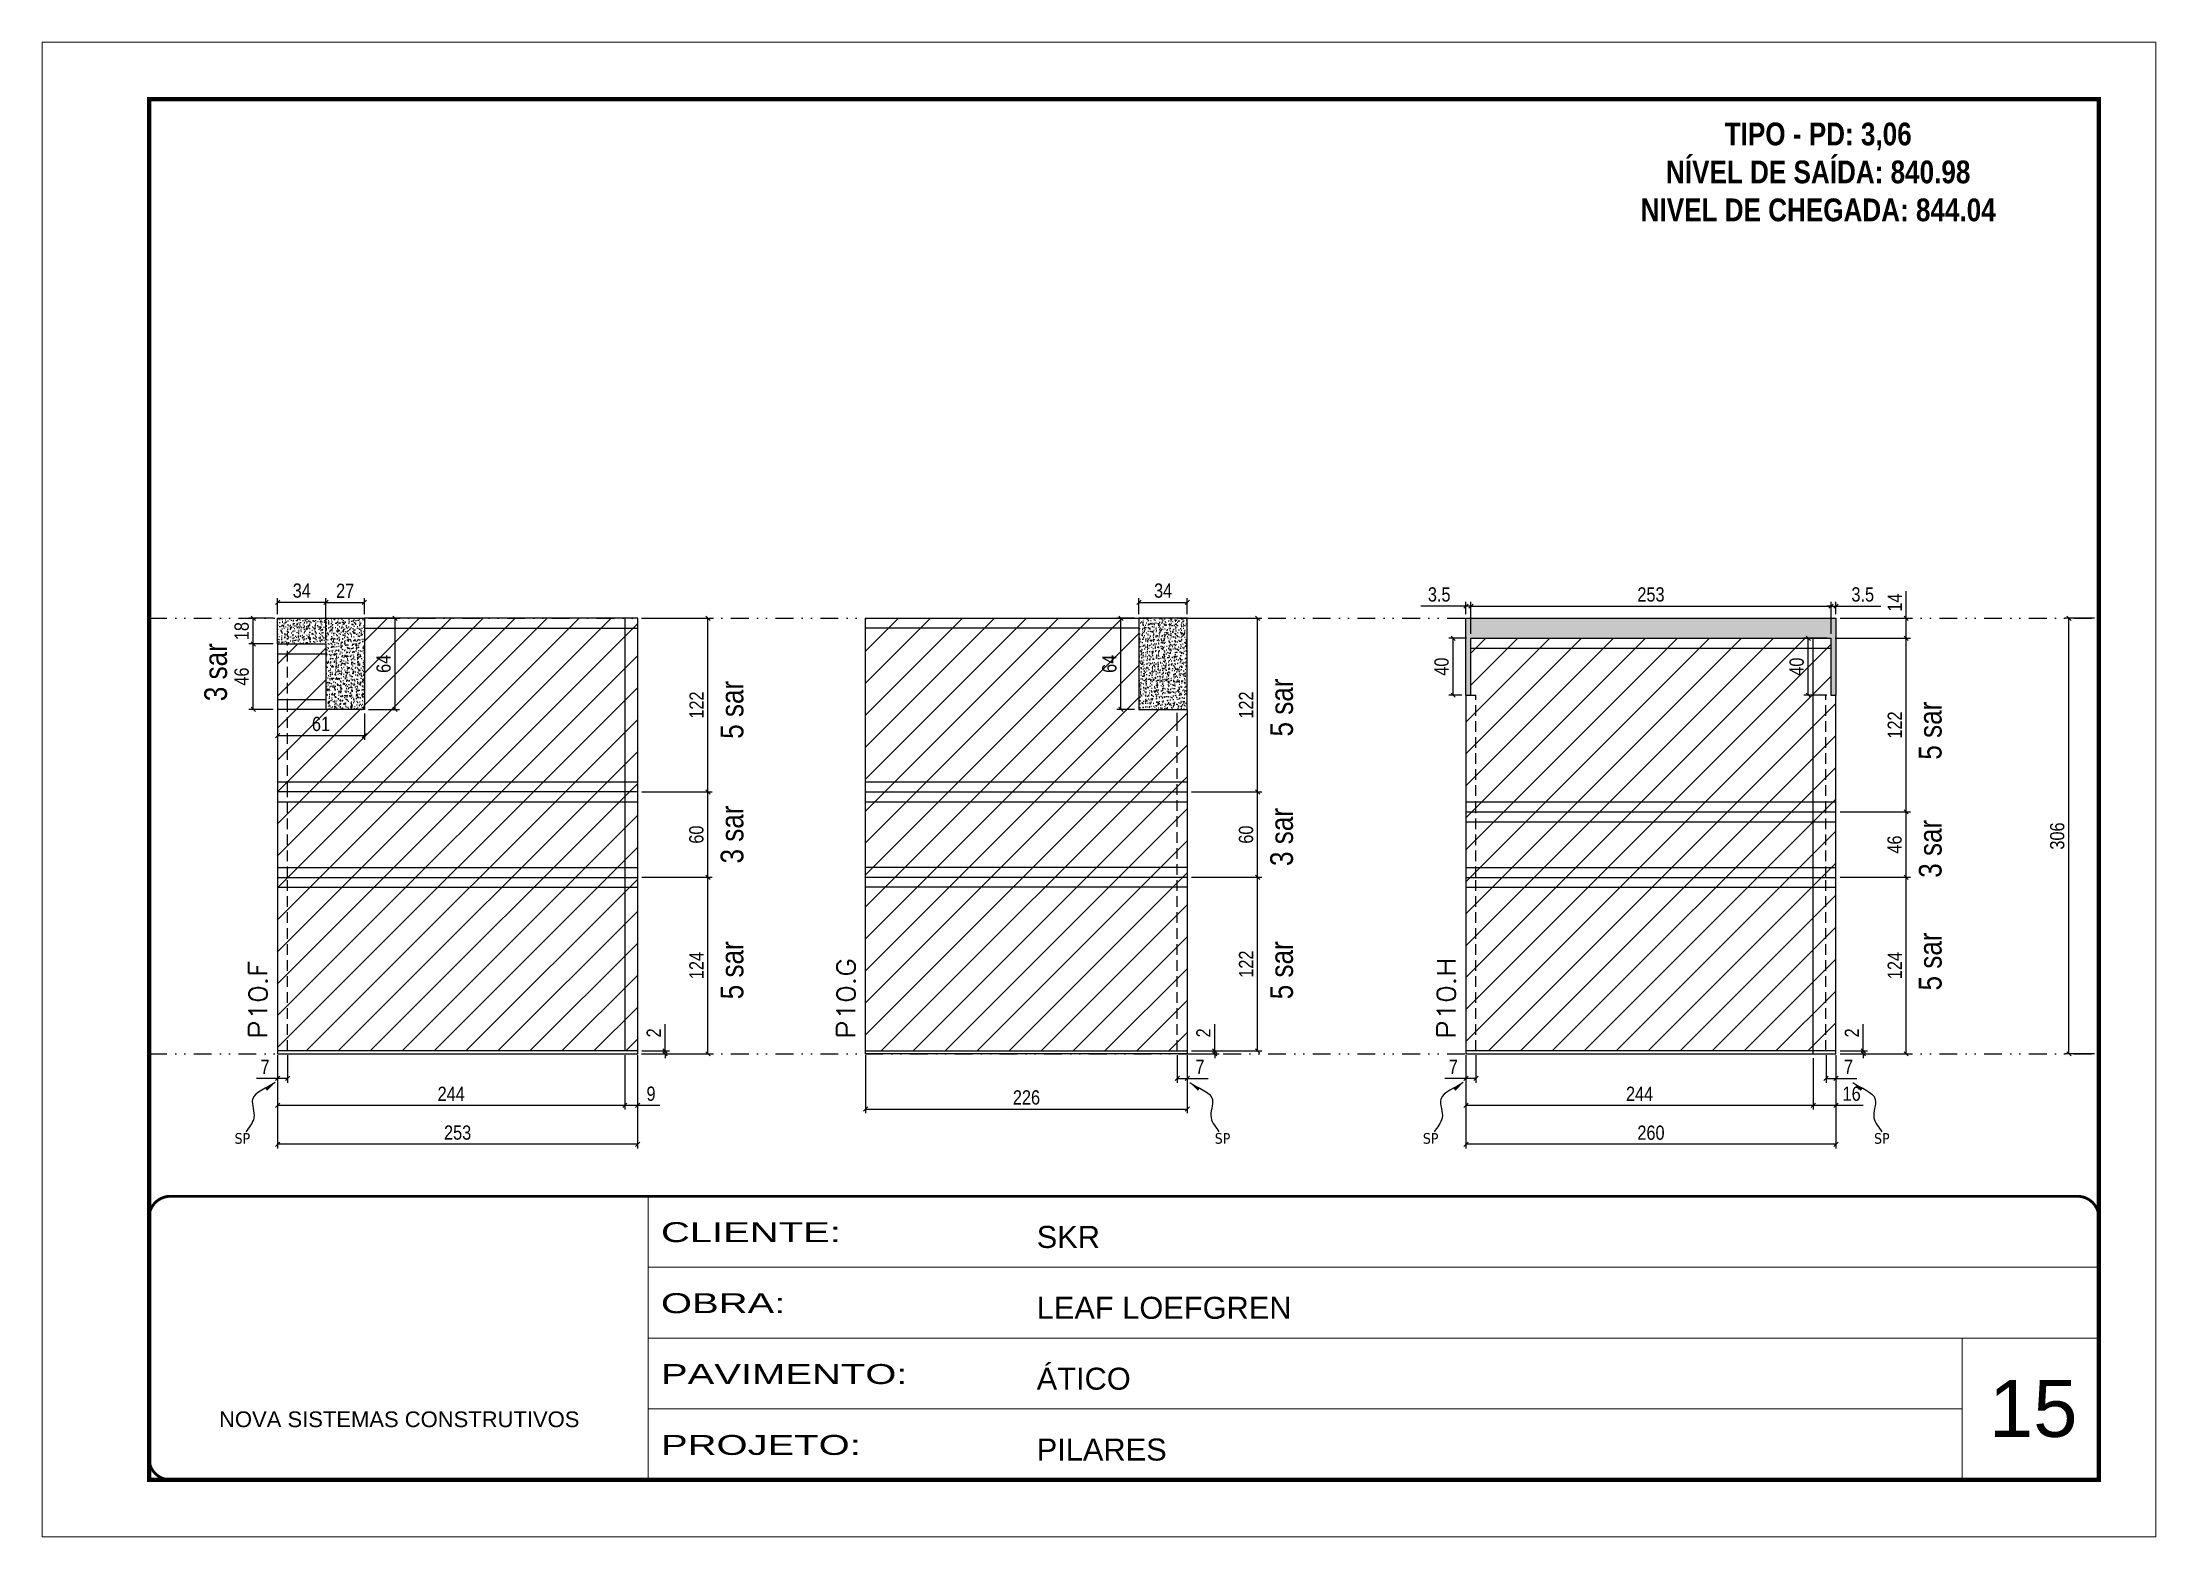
# Model space of a CAD drawing. Extents: x 14400 to 27878, y -21631 to 6985.
# Drawn here: x 17597 to 19082, y 2489 to 3539 of the extents above; entities that cross this region are included whole.
import ezdxf

# ---------------------------------------------------------------- set-up
doc = ezdxf.new("R2010")
doc.units = 0
for name, pattern in [('CONTINUO', [0]), ('DASHED', [0.75, 0.5, -0.25]), ('DIVIDE2', [0.625, 0.25, -0.125, 0, -0.125, 0, -0.125]), ('HIDDEN', [0.375, 0.25, -0.125])]:
    doc.linetypes.add(name, pattern=pattern)
for name, color, linetype, lineweight in [('CARIMBO', 255, 'Continuous', 9), ('Folhas', 255, 'Continuous', 9), ('Hachura', 251, 'Continuous', 9), ('SARRAFO DE PRESSAO', 251, 'DASHED', 9), ('Texto Seção', 7, 'Continuous', 15)]:
    doc.layers.add(name, color=color, linetype=linetype, lineweight=lineweight)
for name, color, linetype in [('COTA', 241, 'Continuous'), ('NOMENCLATURA', 7, 'Continuous'), ('Nível', 160, 'Continuous'), ('Painéis', 200, 'Continuous'), ('SARR_2.2x7', 40, 'Continuous'), ('texto', 7, 'Continuous')]:
    doc.layers.add(name, color=color, linetype=linetype)
doc.styles.add('ARIAL', font='arial.ttf')
doc.styles.add('ARIAL_NARROW', font='ARIALN.TTF', dxfattribs={"height": 0.2})
doc.styles.add('COTA TECNICA', font='techl___.ttf', dxfattribs={"height": 10})
doc.styles.add('COTA TECNICA-50', font='techl___.ttf', dxfattribs={"height": 10})
doc.styles.add('REGUA-120', font='ROMANS.shx', dxfattribs={"height": 15})
doc.styles.add('ROMANC', font='techb___.ttf', dxfattribs={"height": 2.5})
doc.styles.get("Standard").update_dxf_attribs({"font": 'arial.ttf'})
doc.styles.add('Tecnologia', font='')
doc.styles.get('Tecnologia').set_extended_font_data('Forgotten Futurist')
doc.dimstyles.new('COTA PAINEL-50', dxfattribs={"dimtxt": 10, "dimasz": 3, "dimexe": 3, "dimexo": 3, "dimgap": 3, "dimtad": 1, "dimdec": 1, "dimzin": 12, "dimdsep": 46, "dimtxsty": 'COTA TECNICA-50', "dimblk1": 'OBLIQUE', "dimblk2": 'OBLIQUE', "dimsah": 1, "dimcen": 0.9, "dimclrd": 4, "dimclre": 4, "dimclrt": 240, "dimadec": 1, "dimazin": 3, "dimtfac": 1, "dimtdec": 1, "dimtmove": 0, "dimatfit": 3, "dimfxl": 1, "dimtolj": 1, "dimtzin": 12, "dimarcsym": 0})
doc.dimstyles.new('PAINEL', dxfattribs={"dimtxt": 10, "dimasz": 3, "dimexe": 3, "dimexo": 3, "dimgap": 3, "dimtad": 1, "dimdec": 1, "dimzin": 12, "dimdsep": 46, "dimtxsty": 'COTA TECNICA', "dimblk1": 'OBLIQUE', "dimblk2": 'OBLIQUE', "dimsah": 1, "dimcen": 0.9, "dimclrd": 4, "dimclre": 4, "dimclrt": 240, "dimadec": 1, "dimazin": 3, "dimtfac": 1, "dimtdec": 1, "dimtmove": 0, "dimatfit": 3, "dimfxl": 1, "dimtolj": 1, "dimtzin": 12, "dimarcsym": 0})
doc.dimstyles.get("Standard").update_dxf_attribs({"dimtxt": 0.18, "dimasz": 0.18, "dimexe": 0.18, "dimexo": 0.0625, "dimgap": 0.09, "dimtad": 0, "dimtih": 1, "dimtoh": 1, "dimdec": 4, "dimzin": 0, "dimdsep": 46, "dimtxsty": 'Standard', "dimcen": 0.09, "dimadec": 0, "dimazin": 0, "dimtfac": 1, "dimtdec": 4, "dimtofl": 0, "dimtmove": 0, "dimatfit": 3, "dimfxl": 1, "dimtolj": 1, "dimtzin": 0, "dimarcsym": 0})

msp = doc.modelspace()

# ---------------------------------------------------------------- texts
at = {"layer": 'CARIMBO', "style": 'ARIAL'}
msp.add_text('15', height=40, dxfattribs=at).set_placement((18964.828, 2559.146))
at = {"layer": 'NOMENCLATURA', "style": 'ARIAL_NARROW'}
for s, p in [('3 sar', (17726.76, 3076.053)), ('5 sar', (18089.589, 3049.609)), ('5 sar', (18475.74, 3051.241)), ('5 sar', (18931.512, 3034.953)), ('3 sar', (18089.589, 2962.023)), ('3 sar', (18475.74, 2960.241)), ('3 sar', (18931.512, 2951.953)), ('5 sar', (18931.512, 2872.804)), ('5 sar', (18089.589, 2866.609)), ('5 sar', (18475.74, 2866.609))]:
    msp.add_text(s, height=16, rotation=90, dxfattribs=at).set_placement(p)
at = {"layer": 'NOMENCLATURA', "color": 2, "insert": (18844.806, 3482.587), "char_height": 16, "attachment_point": 2, "style": 'ROMANC'}
msp.add_mtext_dynamic_manual_height_columns('TIPO - PD: 3,06\\PNÍVEL DE SAÍDA: 840.98\\PNIVEL DE CHEGADA: 844.04', width=432.35115, gutter_width=1, heights=[0], dxfattribs=at)
at = {"layer": 'texto', "color": 0, "char_height": 7.5, "attachment_point": 5}
for insert in [(17737.569, 2768.794), (18426.274, 2768.794), (18572.492, 2768.794), (18889.516, 2768.794)]:
    msp.add_mtext('{\\fTahoma|b0|i0|c0|p34;\\C4;SP}', dxfattribs=dict(at, insert=insert))
at = {"layer": 'Texto Seção', "style": 'REGUA-120', "width": 1.1}
for s, p in [('P10.F', (17755.097, 2839.049)), ('P10.G', (18168.248, 2839.049)), ('P10.H', (18590.02, 2839.049))]:
    msp.add_text(s, height=13, rotation=90, dxfattribs=at).set_placement(p)

# ---------------------------------------------------------------- blocks, each defined once
blk = doc.blocks.new('9999999999')
at = {"color": 30, "linetype": 'CONTINUO'}
for p, q in [((98564.6, 34230.2), (98564.6, 34429.4)), ((98564.6, 34379.6), (99584, 34379.6)), ((98564.6, 34329.8), (99488, 34329.8)), ((99584, 34329.8), (99488, 34329.8)), ((99488, 34329.8), (99488, 34230.2)), ((98564.6, 34280), (99488, 34280))]:
    blk.add_line(p, q, dxfattribs=at)
at = {"color": 30, "linetype": 'CONTINUO', "const_width": 2}
blk.add_lwpolyline([(99584, 34230.2), (99584, 34414.4, 0.414214), (99569, 34429.4), (98229, 34429.4, 0.414214), (98214, 34414.4), (98214, 34245.2, 0.414214), (98229, 34230.2), (99584, 34230.2)], format="xyb", dxfattribs=at)
at = {"layer": 'Folhas'}
blk.add_lwpolyline([(98139, 34190.2), (99624, 34190.2), (99624, 35240.2), (98139, 35240.2)], close=True, dxfattribs=at)
at = {"layer": 'Folhas', "color": 30, "const_width": 3}
blk.add_lwpolyline([(98214, 34230.2), (99584, 34230.2), (99584, 35200.2), (98214, 35200.2)], close=True, dxfattribs=at)
at = {"color": 7, "linetype": 'Continuous', "ltscale": 5, "style": 'ARIAL'}
for s, height, p in [('SKR', 15.48, (98837.7, 34393.1)), ('LEAF LOEFGREN', 15.483, (98837.7, 34343.3)), ('ÁTICO', 15.48, (98837.7, 34293.5)), ('NOVA SISTEMAS CONSTRUTIVOS', 11.059, (98263.2, 34267.2)), ('PILARES', 15.48, (98837.7, 34243.7))]:
    blk.add_text(s, height=height, dxfattribs=at).set_placement(p)
at = {"layer": 'Folhas', "color": 7, "style": 'Tecnologia', "width": 1.5}
for s, p in [('CLIENTE:', (98573.7, 34397.2)), ('OBRA:', (98573.7, 34347.3)), ('PAVIMENTO:', (98573.7, 34297.5)), ('PROJETO:', (98573.7, 34247.7))]:
    blk.add_text(s, height=14, dxfattribs=at).set_placement(p)
blk = doc.blocks.new('_Oblique')
at = {"color": 0, "linetype": 'ByBlock', "lineweight": -2}
blk.add_line((-0.5, -0.5), (0.5, 0.5), dxfattribs=at)
blk = doc.blocks.new('*D1468')
at = {"layer": 'COTA', "color": 4, "lineweight": -2, "transparency": 16777216}
for p, q in [((17762.3, 2827.3), (17762.3, 2761.7)), ((18015.3, 2827.3), (18015.3, 2761.7)), ((18015.3, 2764.7), (17762.3, 2764.7))]:
    blk.add_line(p, q, dxfattribs=at)
at = {"layer": 'Defpoints', "color": 0, "transparency": 16777216}
for p in [(17762.3, 2830.3), (18015.3, 2830.3), (17762.3, 2764.7)]:
    blk.add_point(p, dxfattribs=at)
at = {"layer": 'COTA', "color": 4, "lineweight": -2, "transparency": 16777216, "xscale": 3, "yscale": 3, "zscale": 3, "rotation": 180}
blk.add_blockref('_Oblique', (17762.3, 2764.7), dxfattribs=at)
at = {"layer": 'COTA', "color": 4, "lineweight": -2, "transparency": 16777216, "xscale": 3, "yscale": 3, "zscale": 3}
blk.add_blockref('_Oblique', (18015.3, 2764.7), dxfattribs=at)
at = {"layer": 'COTA', "color": 240, "transparency": 16777216, "insert": (17888.8, 2772.9), "char_height": 10, "attachment_point": 5, "style": 'COTA TECNICA'}
blk.add_mtext('\\A1;253', dxfattribs=at)
blk = doc.blocks.new('*D1469')
at = {"layer": 'COTA', "color": 4, "lineweight": -2, "transparency": 16777216}
for p, q in [((17762.3, 2825.3), (17762.3, 2808)), ((17769.3, 2827.3), (17769.3, 2808)), ((17762.3, 2811), (17747.6, 2811)), ((17769.3, 2811), (17762.3, 2811))]:
    blk.add_line(p, q, dxfattribs=at)
at = {"layer": 'Defpoints', "color": 0, "transparency": 16777216}
for p in [(17762.3, 2828.3), (17769.3, 2830.3), (17762.3, 2811)]:
    blk.add_point(p, dxfattribs=at)
at = {"layer": 'COTA', "color": 4, "lineweight": -2, "transparency": 16777216, "xscale": 3, "yscale": 3, "zscale": 3, "rotation": 180}
blk.add_blockref('_Oblique', (17762.3, 2811), dxfattribs=at)
at = {"layer": 'COTA', "color": 4, "lineweight": -2, "transparency": 16777216, "xscale": 3, "yscale": 3, "zscale": 3}
blk.add_blockref('_Oblique', (17769.3, 2811), dxfattribs=at)
at = {"layer": 'COTA', "color": 240, "transparency": 16777216, "insert": (17753.5, 2819.1), "char_height": 10, "attachment_point": 5, "style": 'COTA TECNICA-50'}
blk.add_mtext('\\A1;7', dxfattribs=at)
blk = doc.blocks.new('*D1470')
at = {"layer": 'COTA', "color": 4, "lineweight": -2, "transparency": 16777216}
for p, q in [((18034.6, 2830.3), (18034.6, 2849.1)), ((18018.3, 2830.3), (18037.6, 2830.3)), ((18018.3, 2828.3), (18037.6, 2828.3)), ((18034.6, 2828.3), (18034.6, 2830.3)), ((18034.6, 2828.3), (18034.6, 2825.3))]:
    blk.add_line(p, q, dxfattribs=at)
at = {"layer": 'Defpoints', "color": 0, "transparency": 16777216}
for p in [(18015.3, 2830.3), (18015.3, 2828.3), (18034.6, 2828.3)]:
    blk.add_point(p, dxfattribs=at)
at = {"layer": 'COTA', "color": 4, "lineweight": -2, "transparency": 16777216, "xscale": 3, "yscale": 3, "zscale": 3}
for p, rotation in [((18034.6, 2830.3), 270), ((18034.6, 2828.3), 90)]:
    blk.add_blockref('_Oblique', p, dxfattribs=dict(at, rotation=rotation))
at = {"layer": 'COTA', "color": 240, "transparency": 16777216, "insert": (18026.6, 2843), "char_height": 10, "attachment_point": 5, "rotation": 90, "style": 'COTA TECNICA-50'}
blk.add_mtext('\\A1;2', dxfattribs=at)
blk = doc.blocks.new('*D1471')
at = {"layer": 'COTA', "color": 4, "linetype": 'ByBlock', "lineweight": -2, "transparency": 16777216}
for p, q in [((18018.3, 2952.3), (18067.7, 2952.3)), ((18064.7, 2828.3), (18064.7, 2952.3)), ((18018.3, 2828.3), (18067.7, 2828.3))]:
    blk.add_line(p, q, dxfattribs=at)
at = {"layer": 'Defpoints', "color": 0, "linetype": 'ByBlock', "transparency": 16777216}
for p in [(18015.3, 2952.3), (18064.7, 2952.3), (18015.3, 2828.3)]:
    blk.add_point(p, dxfattribs=at)
at = {"layer": 'COTA', "color": 4, "linetype": 'ByBlock', "lineweight": -2, "transparency": 16777216, "xscale": 3, "yscale": 3, "zscale": 3}
for p, rotation in [((18064.7, 2952.3), 90), ((18064.7, 2828.3), 270)]:
    blk.add_blockref('_Oblique', p, dxfattribs=dict(at, rotation=rotation))
at = {"layer": 'COTA', "color": 240, "linetype": 'ByBlock', "transparency": 16777216, "insert": (18056.6, 2890.3), "char_height": 10, "attachment_point": 5, "rotation": 90, "style": 'COTA TECNICA'}
blk.add_mtext('\\A1;124', dxfattribs=at)
blk = doc.blocks.new('*D1472')
at = {"layer": 'COTA', "color": 4, "lineweight": -2, "transparency": 16777216}
for p, q in [((18175.5, 2827.3), (18175.5, 2786.5)), ((18401.5, 2827.3), (18401.5, 2786.5)), ((18175.5, 2789.5), (18401.5, 2789.5))]:
    blk.add_line(p, q, dxfattribs=at)
at = {"layer": 'Defpoints', "color": 0, "transparency": 16777216}
for p in [(18175.5, 2830.3), (18401.5, 2830.3), (18401.5, 2789.5)]:
    blk.add_point(p, dxfattribs=at)
at = {"layer": 'COTA', "color": 4, "lineweight": -2, "transparency": 16777216, "xscale": 3, "yscale": 3, "zscale": 3, "rotation": 180}
blk.add_blockref('_Oblique', (18175.5, 2789.5), dxfattribs=at)
at = {"layer": 'COTA', "color": 4, "lineweight": -2, "transparency": 16777216, "xscale": 3, "yscale": 3, "zscale": 3}
blk.add_blockref('_Oblique', (18401.5, 2789.5), dxfattribs=at)
at = {"layer": 'COTA', "color": 240, "transparency": 16777216, "insert": (18288.5, 2797.6), "char_height": 10, "attachment_point": 5, "style": 'COTA TECNICA'}
blk.add_mtext('\\A1;226', dxfattribs=at)
blk = doc.blocks.new('*D1473')
at = {"layer": 'COTA', "color": 4, "lineweight": -2, "transparency": 16777216}
for p, q in [((18394.5, 2827.3), (18394.5, 2808)), ((18401.5, 2825.3), (18401.5, 2808)), ((18394.5, 2811), (18401.5, 2811)), ((18401.5, 2811), (18416.2, 2811))]:
    blk.add_line(p, q, dxfattribs=at)
at = {"layer": 'Defpoints', "color": 0, "transparency": 16777216}
for p in [(18394.5, 2830.3), (18401.5, 2828.3), (18401.5, 2811)]:
    blk.add_point(p, dxfattribs=at)
at = {"layer": 'COTA', "color": 4, "lineweight": -2, "transparency": 16777216, "xscale": 3, "yscale": 3, "zscale": 3, "rotation": 180}
blk.add_blockref('_Oblique', (18394.5, 2811), dxfattribs=at)
at = {"layer": 'COTA', "color": 4, "lineweight": -2, "transparency": 16777216, "xscale": 3, "yscale": 3, "zscale": 3}
blk.add_blockref('_Oblique', (18401.5, 2811), dxfattribs=at)
at = {"layer": 'COTA', "color": 240, "transparency": 16777216, "insert": (18410.4, 2819.1), "char_height": 10, "attachment_point": 5, "style": 'COTA TECNICA-50'}
blk.add_mtext('\\A1;7', dxfattribs=at)
blk = doc.blocks.new('*D1474')
at = {"layer": 'COTA', "color": 4, "lineweight": -2, "transparency": 16777216}
for p, q in [((18420.8, 2830.3), (18420.8, 2849.1)), ((18404.5, 2830.3), (18423.8, 2830.3)), ((18404.5, 2828.3), (18423.8, 2828.3)), ((18420.8, 2828.3), (18420.8, 2830.3)), ((18420.8, 2828.3), (18420.8, 2825.3))]:
    blk.add_line(p, q, dxfattribs=at)
at = {"layer": 'Defpoints', "color": 0, "transparency": 16777216}
for p in [(18401.5, 2830.3), (18401.5, 2828.3), (18420.8, 2828.3)]:
    blk.add_point(p, dxfattribs=at)
at = {"layer": 'COTA', "color": 4, "lineweight": -2, "transparency": 16777216, "xscale": 3, "yscale": 3, "zscale": 3}
for p, rotation in [((18420.8, 2830.3), 270), ((18420.8, 2828.3), 90)]:
    blk.add_blockref('_Oblique', p, dxfattribs=dict(at, rotation=rotation))
at = {"layer": 'COTA', "color": 240, "transparency": 16777216, "insert": (18412.8, 2843), "char_height": 10, "attachment_point": 5, "rotation": 90, "style": 'COTA TECNICA-50'}
blk.add_mtext('\\A1;2', dxfattribs=at)
blk = doc.blocks.new('*D1475')
at = {"layer": 'COTA', "color": 4, "lineweight": -2, "transparency": 16777216}
for p, q in [((18367.5, 3137.3), (18367.5, 3148.5)), ((18401.5, 3137.3), (18401.5, 3148.5)), ((18367.5, 3145.5), (18401.5, 3145.5))]:
    blk.add_line(p, q, dxfattribs=at)
at = {"layer": 'Defpoints', "color": 0, "transparency": 16777216}
for p in [(18367.5, 3134.3), (18401.5, 3145.5), (18401.5, 3134.3)]:
    blk.add_point(p, dxfattribs=at)
at = {"layer": 'COTA', "color": 4, "lineweight": -2, "transparency": 16777216, "xscale": 3, "yscale": 3, "zscale": 3, "rotation": 180}
blk.add_blockref('_Oblique', (18367.5, 3145.5), dxfattribs=at)
at = {"layer": 'COTA', "color": 4, "lineweight": -2, "transparency": 16777216, "xscale": 3, "yscale": 3, "zscale": 3}
blk.add_blockref('_Oblique', (18401.5, 3145.5), dxfattribs=at)
at = {"layer": 'COTA', "color": 240, "transparency": 16777216, "insert": (18384.5, 3153.7), "char_height": 10, "attachment_point": 5, "style": 'COTA TECNICA'}
blk.add_mtext('\\A1;34', dxfattribs=at)
blk = doc.blocks.new('*D1476')
at = {"layer": 'COTA', "color": 4, "lineweight": -2, "transparency": 16777216}
for p, q in [((18404.5, 2952.3), (18453.9, 2952.3)), ((18450.9, 2830.3), (18450.9, 2952.3)), ((18404.5, 2830.3), (18453.9, 2830.3))]:
    blk.add_line(p, q, dxfattribs=at)
at = {"layer": 'Defpoints', "color": 0, "transparency": 16777216}
for p in [(18401.5, 2952.3), (18450.9, 2952.3), (18401.5, 2830.3)]:
    blk.add_point(p, dxfattribs=at)
at = {"layer": 'COTA', "color": 4, "lineweight": -2, "transparency": 16777216, "xscale": 3, "yscale": 3, "zscale": 3}
for p, rotation in [((18450.9, 2952.3), 90), ((18450.9, 2830.3), 270)]:
    blk.add_blockref('_Oblique', p, dxfattribs=dict(at, rotation=rotation))
at = {"layer": 'COTA', "color": 240, "transparency": 16777216, "insert": (18442.8, 2891.3), "char_height": 10, "attachment_point": 5, "rotation": 90, "style": 'COTA TECNICA'}
blk.add_mtext('\\A1;122', dxfattribs=at)
blk = doc.blocks.new('*D1477')
at = {"layer": 'COTA', "color": 4, "lineweight": -2, "transparency": 16777216}
for p, q in [((18364.5, 3134.3), (18351.9, 3134.3)), ((18354.9, 3070.3), (18354.9, 3134.3)), ((18364.5, 3070.3), (18351.9, 3070.3))]:
    blk.add_line(p, q, dxfattribs=at)
at = {"layer": 'Defpoints', "color": 0, "transparency": 16777216}
for p in [(18354.9, 3134.3), (18367.5, 3134.3), (18367.5, 3070.3)]:
    blk.add_point(p, dxfattribs=at)
at = {"layer": 'COTA', "color": 4, "lineweight": -2, "transparency": 16777216, "xscale": 3, "yscale": 3, "zscale": 3}
for p, rotation in [((18354.9, 3134.3), 90), ((18354.9, 3070.3), 270)]:
    blk.add_blockref('_Oblique', p, dxfattribs=dict(at, rotation=rotation))
at = {"layer": 'COTA', "color": 240, "transparency": 16777216, "insert": (18346.8, 3102.3), "char_height": 10, "attachment_point": 5, "rotation": 90, "style": 'COTA TECNICA'}
blk.add_mtext('\\A1;64', dxfattribs=at)
blk = doc.blocks.new('*D1478')
at = {"layer": 'COTA', "color": 4, "lineweight": -2, "transparency": 16777216}
for p, q in [((17762.3, 2825.3), (17762.3, 2789.1)), ((18006.3, 2827.3), (18006.3, 2789.1)), ((17762.3, 2792.1), (18006.3, 2792.1))]:
    blk.add_line(p, q, dxfattribs=at)
at = {"layer": 'Defpoints', "color": 0, "transparency": 16777216}
for p in [(17762.3, 2828.3), (18006.3, 2830.3), (18006.3, 2792.1)]:
    blk.add_point(p, dxfattribs=at)
at = {"layer": 'COTA', "color": 4, "lineweight": -2, "transparency": 16777216, "xscale": 3, "yscale": 3, "zscale": 3, "rotation": 180}
blk.add_blockref('_Oblique', (17762.3, 2792.1), dxfattribs=at)
at = {"layer": 'COTA', "color": 4, "lineweight": -2, "transparency": 16777216, "xscale": 3, "yscale": 3, "zscale": 3}
blk.add_blockref('_Oblique', (18006.3, 2792.1), dxfattribs=at)
at = {"layer": 'COTA', "color": 240, "transparency": 16777216, "insert": (17884.3, 2800.2), "char_height": 10, "attachment_point": 5, "style": 'COTA TECNICA'}
blk.add_mtext('\\A1;244', dxfattribs=at)
blk = doc.blocks.new('*D1479')
at = {"layer": 'COTA', "color": 4, "lineweight": -2, "transparency": 16777216}
for p, q in [((18006.3, 2827.3), (18006.3, 2789.1)), ((18015.3, 2825.3), (18015.3, 2789.1)), ((18006.3, 2792.1), (18015.3, 2792.1)), ((18015.3, 2792.1), (18031, 2792.1))]:
    blk.add_line(p, q, dxfattribs=at)
at = {"layer": 'Defpoints', "color": 0, "transparency": 16777216}
for p in [(18006.3, 2830.3), (18015.3, 2828.3), (18015.3, 2792.1)]:
    blk.add_point(p, dxfattribs=at)
at = {"layer": 'COTA', "color": 4, "lineweight": -2, "transparency": 16777216, "xscale": 3, "yscale": 3, "zscale": 3, "rotation": 180}
blk.add_blockref('_Oblique', (18006.3, 2792.1), dxfattribs=at)
at = {"layer": 'COTA', "color": 4, "lineweight": -2, "transparency": 16777216, "xscale": 3, "yscale": 3, "zscale": 3}
blk.add_blockref('_Oblique', (18015.3, 2792.1), dxfattribs=at)
at = {"layer": 'COTA', "color": 240, "transparency": 16777216, "insert": (18024.7, 2800.2), "char_height": 10, "attachment_point": 5, "style": 'COTA TECNICA'}
blk.add_mtext('\\A1;9', dxfattribs=at)
blk = doc.blocks.new('*D1480')
at = {"layer": 'COTA', "color": 4, "lineweight": -2, "transparency": 16777216}
for p, q in [((17796.3, 3119.3), (17796.3, 3148.5)), ((17823.3, 3137.3), (17823.3, 3148.5)), ((17796.3, 3145.5), (17823.3, 3145.5))]:
    blk.add_line(p, q, dxfattribs=at)
at = {"layer": 'Defpoints', "color": 0, "transparency": 16777216}
for p in [(17823.3, 3145.5), (17823.3, 3134.3), (17796.3, 3116.3)]:
    blk.add_point(p, dxfattribs=at)
at = {"layer": 'COTA', "color": 4, "lineweight": -2, "transparency": 16777216, "xscale": 3, "yscale": 3, "zscale": 3, "rotation": 180}
blk.add_blockref('_Oblique', (17796.3, 3145.5), dxfattribs=at)
at = {"layer": 'COTA', "color": 4, "lineweight": -2, "transparency": 16777216, "xscale": 3, "yscale": 3, "zscale": 3}
blk.add_blockref('_Oblique', (17823.3, 3145.5), dxfattribs=at)
at = {"layer": 'COTA', "color": 240, "transparency": 16777216, "insert": (17809.8, 3153.6), "char_height": 10, "attachment_point": 5, "style": 'COTA TECNICA'}
blk.add_mtext('\\A1;27', dxfattribs=at)
blk = doc.blocks.new('*D1481')
at = {"layer": 'COTA', "color": 4, "lineweight": -2, "transparency": 16777216}
for p, q in [((17762.3, 3067.3), (17762.3, 3048.9)), ((17823.3, 3067.3), (17823.3, 3048.9)), ((17762.3, 3051.9), (17823.3, 3051.9))]:
    blk.add_line(p, q, dxfattribs=at)
at = {"layer": 'Defpoints', "color": 0, "transparency": 16777216}
for p in [(17762.3, 3070.3), (17823.3, 3070.3), (17823.3, 3051.9)]:
    blk.add_point(p, dxfattribs=at)
at = {"layer": 'COTA', "color": 4, "lineweight": -2, "transparency": 16777216, "xscale": 3, "yscale": 3, "zscale": 3, "rotation": 180}
blk.add_blockref('_Oblique', (17762.3, 3051.9), dxfattribs=at)
at = {"layer": 'COTA', "color": 4, "lineweight": -2, "transparency": 16777216, "xscale": 3, "yscale": 3, "zscale": 3}
blk.add_blockref('_Oblique', (17823.3, 3051.9), dxfattribs=at)
at = {"layer": 'COTA', "color": 240, "transparency": 16777216, "insert": (17792.8, 3060), "char_height": 10, "attachment_point": 5, "style": 'COTA TECNICA'}
blk.add_mtext('\\A1;61', dxfattribs=at)
blk = doc.blocks.new('*D1482')
at = {"layer": 'COTA', "color": 4, "lineweight": -2, "transparency": 16777216}
for p, q in [((17759.3, 3116.3), (17742.2, 3116.3)), ((17745.2, 3070.3), (17745.2, 3116.3)), ((17759.3, 3070.3), (17742.2, 3070.3))]:
    blk.add_line(p, q, dxfattribs=at)
at = {"layer": 'Defpoints', "color": 0, "transparency": 16777216}
for p in [(17745.2, 3116.3), (17762.3, 3116.3), (17762.3, 3070.3)]:
    blk.add_point(p, dxfattribs=at)
at = {"layer": 'COTA', "color": 4, "lineweight": -2, "transparency": 16777216, "xscale": 3, "yscale": 3, "zscale": 3}
for p, rotation in [((17745.2, 3116.3), 90), ((17745.2, 3070.3), 270)]:
    blk.add_blockref('_Oblique', p, dxfattribs=dict(at, rotation=rotation))
at = {"layer": 'COTA', "color": 240, "transparency": 16777216, "insert": (17737.1, 3093.3), "char_height": 10, "attachment_point": 5, "rotation": 90, "style": 'COTA TECNICA'}
blk.add_mtext('\\A1;46', dxfattribs=at)
blk = doc.blocks.new('*D1519')
at = {"layer": 'COTA', "color": 4, "lineweight": -2, "transparency": 16777216}
for p, q in [((19039, 3134.3), (19018, 3134.3)), ((19021, 2828.3), (19021, 3134.3)), ((19039, 2828.3), (19018, 2828.3))]:
    blk.add_line(p, q, dxfattribs=at)
at = {"layer": 'Defpoints', "color": 0, "transparency": 16777216}
for p in [(19021, 3134.3), (19042, 3134.3), (19042, 2828.3)]:
    blk.add_point(p, dxfattribs=at)
at = {"layer": 'COTA', "color": 4, "lineweight": -2, "transparency": 16777216, "xscale": 3, "yscale": 3, "zscale": 3}
for p, rotation in [((19021, 3134.3), 90), ((19021, 2828.3), 270)]:
    blk.add_blockref('_Oblique', p, dxfattribs=dict(at, rotation=rotation))
at = {"layer": 'COTA', "color": 240, "transparency": 16777216, "insert": (19012.8, 2981.3), "char_height": 10, "attachment_point": 5, "rotation": 90, "style": 'COTA TECNICA'}
blk.add_mtext('\\A1;306', dxfattribs=at)
blk = doc.blocks.new('*D1520')
at = {"color": 4, "lineweight": -2, "transparency": 16777216}
for p, q in [((17762.3, 3137.3), (17762.3, 3148.5)), ((17796.3, 3119.3), (17796.3, 3148.5)), ((17796.3, 3145.5), (17762.3, 3145.5))]:
    blk.add_line(p, q, dxfattribs=at)
at = {"layer": 'Defpoints', "color": 0, "transparency": 16777216}
for p in [(17762.3, 3145.5), (17762.3, 3134.3), (17796.3, 3116.3)]:
    blk.add_point(p, dxfattribs=at)
at = {"color": 4, "lineweight": -2, "transparency": 16777216, "xscale": 3, "yscale": 3, "zscale": 3, "rotation": 180}
blk.add_blockref('_Oblique', (17762.3, 3145.5), dxfattribs=at)
at = {"color": 4, "lineweight": -2, "transparency": 16777216, "xscale": 3, "yscale": 3, "zscale": 3}
blk.add_blockref('_Oblique', (17796.3, 3145.5), dxfattribs=at)
at = {"color": 240, "transparency": 16777216, "insert": (17779.3, 3153.7), "char_height": 10, "attachment_point": 5, "style": 'COTA TECNICA'}
blk.add_mtext('\\A1;34', dxfattribs=at)
blk = doc.blocks.new('*D1521')
at = {"layer": 'COTA', "color": 4, "lineweight": -2, "transparency": 16777216}
for p, q in [((17759.3, 3134.3), (17742.2, 3134.3)), ((17745.2, 3116.3), (17745.2, 3134.3)), ((17759.3, 3116.3), (17742.2, 3116.3))]:
    blk.add_line(p, q, dxfattribs=at)
at = {"layer": 'Defpoints', "color": 0, "transparency": 16777216}
for p in [(17745.2, 3134.3), (17762.3, 3134.3), (17762.3, 3116.3)]:
    blk.add_point(p, dxfattribs=at)
at = {"layer": 'COTA', "color": 4, "lineweight": -2, "transparency": 16777216, "xscale": 3, "yscale": 3, "zscale": 3}
for p, rotation in [((17745.2, 3134.3), 90), ((17745.2, 3116.3), 270)]:
    blk.add_blockref('_Oblique', p, dxfattribs=dict(at, rotation=rotation))
at = {"layer": 'COTA', "color": 240, "transparency": 16777216, "insert": (17737.1, 3125.3), "char_height": 10, "attachment_point": 5, "rotation": 90, "style": 'COTA TECNICA'}
blk.add_mtext('\\A1;18', dxfattribs=at)
blk = doc.blocks.new('*D1522')
at = {"layer": 'COTA', "color": 4, "lineweight": -2, "transparency": 16777216}
for p, q in [((18018.3, 3012.3), (18067.7, 3012.3)), ((18064.7, 2952.3), (18064.7, 3012.3)), ((18018.3, 2952.3), (18067.7, 2952.3))]:
    blk.add_line(p, q, dxfattribs=at)
at = {"layer": 'Defpoints', "color": 0, "transparency": 16777216}
for p in [(18015.3, 3012.3), (18064.7, 3012.3), (18015.3, 2952.3)]:
    blk.add_point(p, dxfattribs=at)
at = {"layer": 'COTA', "color": 4, "lineweight": -2, "transparency": 16777216, "xscale": 3, "yscale": 3, "zscale": 3}
for p, rotation in [((18064.7, 3012.3), 90), ((18064.7, 2952.3), 270)]:
    blk.add_blockref('_Oblique', p, dxfattribs=dict(at, rotation=rotation))
at = {"layer": 'COTA', "color": 240, "transparency": 16777216, "insert": (18056.6, 2982.3), "char_height": 10, "attachment_point": 5, "rotation": 90, "style": 'COTA TECNICA'}
blk.add_mtext('\\A1;60', dxfattribs=at)
blk = doc.blocks.new('*D1523')
at = {"layer": 'COTA', "color": 4, "lineweight": -2, "transparency": 16777216}
for p, q in [((18018.3, 3134.3), (18067.7, 3134.3)), ((18064.7, 3012.3), (18064.7, 3134.3)), ((18018.3, 3012.3), (18067.7, 3012.3))]:
    blk.add_line(p, q, dxfattribs=at)
at = {"layer": 'Defpoints', "color": 0, "transparency": 16777216}
for p in [(18015.3, 3134.3), (18064.7, 3134.3), (18015.3, 3012.3)]:
    blk.add_point(p, dxfattribs=at)
at = {"layer": 'COTA', "color": 4, "lineweight": -2, "transparency": 16777216, "xscale": 3, "yscale": 3, "zscale": 3}
for p, rotation in [((18064.7, 3134.3), 90), ((18064.7, 3012.3), 270)]:
    blk.add_blockref('_Oblique', p, dxfattribs=dict(at, rotation=rotation))
at = {"layer": 'COTA', "color": 240, "transparency": 16777216, "insert": (18056.7, 3073.3), "char_height": 10, "attachment_point": 5, "rotation": 90, "style": 'COTA TECNICA'}
blk.add_mtext('\\A1;122', dxfattribs=at)
blk = doc.blocks.new('*D1524')
at = {"layer": 'COTA', "color": 4, "lineweight": -2, "transparency": 16777216}
for p, q in [((18404.5, 3012.3), (18453.9, 3012.3)), ((18450.9, 2952.3), (18450.9, 3012.3)), ((18404.5, 2952.3), (18453.9, 2952.3))]:
    blk.add_line(p, q, dxfattribs=at)
at = {"layer": 'Defpoints', "color": 0, "transparency": 16777216}
for p in [(18401.5, 3012.3), (18450.9, 3012.3), (18401.5, 2952.3)]:
    blk.add_point(p, dxfattribs=at)
at = {"layer": 'COTA', "color": 4, "lineweight": -2, "transparency": 16777216, "xscale": 3, "yscale": 3, "zscale": 3}
for p, rotation in [((18450.9, 3012.3), 90), ((18450.9, 2952.3), 270)]:
    blk.add_blockref('_Oblique', p, dxfattribs=dict(at, rotation=rotation))
at = {"layer": 'COTA', "color": 240, "transparency": 16777216, "insert": (18442.8, 2982.3), "char_height": 10, "attachment_point": 5, "rotation": 90, "style": 'COTA TECNICA'}
blk.add_mtext('\\A1;60', dxfattribs=at)
blk = doc.blocks.new('*D1525')
at = {"layer": 'COTA', "color": 4, "lineweight": -2, "transparency": 16777216}
for p, q in [((18404.5, 3134.3), (18453.9, 3134.3)), ((18450.9, 3012.3), (18450.9, 3134.3)), ((18404.5, 3012.3), (18453.9, 3012.3))]:
    blk.add_line(p, q, dxfattribs=at)
at = {"layer": 'Defpoints', "color": 0, "transparency": 16777216}
for p in [(18401.5, 3134.3), (18450.9, 3134.3), (18401.5, 3012.3)]:
    blk.add_point(p, dxfattribs=at)
at = {"layer": 'COTA', "color": 4, "lineweight": -2, "transparency": 16777216, "xscale": 3, "yscale": 3, "zscale": 3}
for p, rotation in [((18450.9, 3134.3), 90), ((18450.9, 3012.3), 270)]:
    blk.add_blockref('_Oblique', p, dxfattribs=dict(at, rotation=rotation))
at = {"layer": 'COTA', "color": 240, "transparency": 16777216, "insert": (18442.8, 3073.3), "char_height": 10, "attachment_point": 5, "rotation": 90, "style": 'COTA TECNICA'}
blk.add_mtext('\\A1;122', dxfattribs=at)
blk = doc.blocks.new('*D1526')
at = {"layer": 'COTA', "color": 4, "lineweight": -2, "transparency": 16777216}
for p, q in [((18597.3, 2827.3), (18597.3, 2761.7)), ((18857.3, 2827.3), (18857.3, 2761.7)), ((18857.3, 2764.7), (18597.3, 2764.7))]:
    blk.add_line(p, q, dxfattribs=at)
at = {"layer": 'Defpoints', "color": 0, "transparency": 16777216}
for p in [(18597.3, 2830.3), (18857.3, 2830.3), (18597.3, 2764.7)]:
    blk.add_point(p, dxfattribs=at)
at = {"layer": 'COTA', "color": 4, "lineweight": -2, "transparency": 16777216, "xscale": 3, "yscale": 3, "zscale": 3, "rotation": 180}
blk.add_blockref('_Oblique', (18597.3, 2764.7), dxfattribs=at)
at = {"layer": 'COTA', "color": 4, "lineweight": -2, "transparency": 16777216, "xscale": 3, "yscale": 3, "zscale": 3}
blk.add_blockref('_Oblique', (18857.3, 2764.7), dxfattribs=at)
at = {"layer": 'COTA', "color": 240, "transparency": 16777216, "insert": (18727.3, 2772.8), "char_height": 10, "attachment_point": 5, "style": 'COTA TECNICA'}
blk.add_mtext('\\A1;260', dxfattribs=at)
blk = doc.blocks.new('*D1527')
at = {"layer": 'COTA', "color": 4, "lineweight": -2, "transparency": 16777216}
for p, q in [((18850.3, 2827.3), (18850.3, 2808)), ((18857.3, 2825.3), (18857.3, 2808)), ((18850.3, 2811), (18857.3, 2811)), ((18857.3, 2811), (18872, 2811))]:
    blk.add_line(p, q, dxfattribs=at)
at = {"layer": 'Defpoints', "color": 0, "transparency": 16777216}
for p in [(18850.3, 2830.3), (18857.3, 2828.3), (18857.3, 2811)]:
    blk.add_point(p, dxfattribs=at)
at = {"layer": 'COTA', "color": 4, "lineweight": -2, "transparency": 16777216, "xscale": 3, "yscale": 3, "zscale": 3, "rotation": 180}
blk.add_blockref('_Oblique', (18850.3, 2811), dxfattribs=at)
at = {"layer": 'COTA', "color": 4, "lineweight": -2, "transparency": 16777216, "xscale": 3, "yscale": 3, "zscale": 3}
blk.add_blockref('_Oblique', (18857.3, 2811), dxfattribs=at)
at = {"layer": 'COTA', "color": 240, "transparency": 16777216, "insert": (18866.1, 2819.1), "char_height": 10, "attachment_point": 5, "style": 'COTA TECNICA-50'}
blk.add_mtext('\\A1;7', dxfattribs=at)
blk = doc.blocks.new('*D1528')
at = {"layer": 'COTA', "color": 4, "lineweight": -2, "transparency": 16777216}
for p, q in [((18597.3, 2825.3), (18597.3, 2808)), ((18604.3, 2827.3), (18604.3, 2808)), ((18597.3, 2811), (18582.5, 2811)), ((18604.3, 2811), (18597.3, 2811))]:
    blk.add_line(p, q, dxfattribs=at)
at = {"layer": 'Defpoints', "color": 0, "transparency": 16777216}
for p in [(18597.3, 2828.3), (18604.3, 2830.3), (18597.3, 2811)]:
    blk.add_point(p, dxfattribs=at)
at = {"layer": 'COTA', "color": 4, "lineweight": -2, "transparency": 16777216, "xscale": 3, "yscale": 3, "zscale": 3, "rotation": 180}
blk.add_blockref('_Oblique', (18597.3, 2811), dxfattribs=at)
at = {"layer": 'COTA', "color": 4, "lineweight": -2, "transparency": 16777216, "xscale": 3, "yscale": 3, "zscale": 3}
blk.add_blockref('_Oblique', (18604.3, 2811), dxfattribs=at)
at = {"layer": 'COTA', "color": 240, "transparency": 16777216, "insert": (18588.4, 2819.1), "char_height": 10, "attachment_point": 5, "style": 'COTA TECNICA-50'}
blk.add_mtext('\\A1;7', dxfattribs=at)
blk = doc.blocks.new('*D1529')
at = {"layer": 'COTA', "color": 4, "lineweight": -2, "transparency": 16777216}
for p, q in [((18876.5, 2830.3), (18876.5, 2849.1)), ((18860.3, 2830.3), (18879.5, 2830.3)), ((18860.3, 2828.3), (18879.5, 2828.3)), ((18876.5, 2828.3), (18876.5, 2830.3)), ((18876.5, 2828.3), (18876.5, 2825.3))]:
    blk.add_line(p, q, dxfattribs=at)
at = {"layer": 'Defpoints', "color": 0, "transparency": 16777216}
for p in [(18857.3, 2830.3), (18857.3, 2828.3), (18876.5, 2828.3)]:
    blk.add_point(p, dxfattribs=at)
at = {"layer": 'COTA', "color": 4, "lineweight": -2, "transparency": 16777216, "xscale": 3, "yscale": 3, "zscale": 3}
for p, rotation in [((18876.5, 2830.3), 270), ((18876.5, 2828.3), 90)]:
    blk.add_blockref('_Oblique', p, dxfattribs=dict(at, rotation=rotation))
at = {"layer": 'COTA', "color": 240, "transparency": 16777216, "insert": (18868.5, 2843), "char_height": 10, "attachment_point": 5, "rotation": 90, "style": 'COTA TECNICA-50'}
blk.add_mtext('\\A1;2', dxfattribs=at)
blk = doc.blocks.new('*D1530')
at = {"layer": 'COTA', "color": 4, "linetype": 'ByBlock', "lineweight": -2, "transparency": 16777216}
for p, q in [((18860.3, 2952.3), (18909.6, 2952.3)), ((18906.6, 2828.3), (18906.6, 2952.3)), ((18860.3, 2828.3), (18909.6, 2828.3))]:
    blk.add_line(p, q, dxfattribs=at)
at = {"layer": 'Defpoints', "color": 0, "linetype": 'ByBlock', "transparency": 16777216}
for p in [(18857.3, 2952.3), (18906.6, 2952.3), (18857.3, 2828.3)]:
    blk.add_point(p, dxfattribs=at)
at = {"layer": 'COTA', "color": 4, "linetype": 'ByBlock', "lineweight": -2, "transparency": 16777216, "xscale": 3, "yscale": 3, "zscale": 3}
for p, rotation in [((18906.6, 2952.3), 90), ((18906.6, 2828.3), 270)]:
    blk.add_blockref('_Oblique', p, dxfattribs=dict(at, rotation=rotation))
at = {"layer": 'COTA', "color": 240, "linetype": 'ByBlock', "transparency": 16777216, "insert": (18898.6, 2890.3), "char_height": 10, "attachment_point": 5, "rotation": 90, "style": 'COTA TECNICA'}
blk.add_mtext('\\A1;124', dxfattribs=at)
blk = doc.blocks.new('*D1531')
at = {"layer": 'COTA', "color": 4, "lineweight": -2, "transparency": 16777216}
for p, q in [((18597.3, 2825.3), (18597.3, 2789.1)), ((18841.3, 2825.3), (18841.3, 2789.1)), ((18597.3, 2792.1), (18841.3, 2792.1))]:
    blk.add_line(p, q, dxfattribs=at)
at = {"layer": 'Defpoints', "color": 0, "transparency": 16777216}
for p in [(18597.3, 2828.3), (18841.3, 2828.3), (18841.3, 2792.1)]:
    blk.add_point(p, dxfattribs=at)
at = {"layer": 'COTA', "color": 4, "lineweight": -2, "transparency": 16777216, "xscale": 3, "yscale": 3, "zscale": 3, "rotation": 180}
blk.add_blockref('_Oblique', (18597.3, 2792.1), dxfattribs=at)
at = {"layer": 'COTA', "color": 4, "lineweight": -2, "transparency": 16777216, "xscale": 3, "yscale": 3, "zscale": 3}
blk.add_blockref('_Oblique', (18841.3, 2792.1), dxfattribs=at)
at = {"layer": 'COTA', "color": 240, "transparency": 16777216, "insert": (18719.3, 2800.2), "char_height": 10, "attachment_point": 5, "style": 'COTA TECNICA'}
blk.add_mtext('\\A1;244', dxfattribs=at)
blk = doc.blocks.new('*D1532')
at = {"layer": 'COTA', "color": 4, "lineweight": -2, "transparency": 16777216}
for p, q in [((18856.8, 3120.3), (18909.6, 3120.3)), ((18906.6, 2998.3), (18906.6, 3120.3)), ((18860.3, 2998.3), (18909.6, 2998.3))]:
    blk.add_line(p, q, dxfattribs=at)
at = {"layer": 'Defpoints', "color": 0, "transparency": 16777216}
for p in [(18853.8, 3120.3), (18906.6, 3120.3), (18857.3, 2998.3)]:
    blk.add_point(p, dxfattribs=at)
at = {"layer": 'COTA', "color": 4, "lineweight": -2, "transparency": 16777216, "xscale": 3, "yscale": 3, "zscale": 3}
for p, rotation in [((18906.6, 3120.3), 90), ((18906.6, 2998.3), 270)]:
    blk.add_blockref('_Oblique', p, dxfattribs=dict(at, rotation=rotation))
at = {"layer": 'COTA', "color": 240, "transparency": 16777216, "insert": (18898.6, 3059.3), "char_height": 10, "attachment_point": 5, "rotation": 90, "style": 'COTA TECNICA'}
blk.add_mtext('\\A1;122', dxfattribs=at)
blk = doc.blocks.new('*D1533')
at = {"layer": 'COTA', "color": 4, "lineweight": -2, "transparency": 16777216}
for p, q in [((18906.6, 3134.3), (18906.6, 3153.4)), ((18860.3, 3134.3), (18909.6, 3134.3)), ((18906.6, 3120.3), (18906.6, 3134.3)), ((18856.8, 3120.3), (18909.6, 3120.3))]:
    blk.add_line(p, q, dxfattribs=at)
at = {"layer": 'Defpoints', "color": 0, "transparency": 16777216}
for p in [(18857.3, 3134.3), (18906.6, 3134.3), (18853.8, 3120.3)]:
    blk.add_point(p, dxfattribs=at)
at = {"layer": 'COTA', "color": 4, "lineweight": -2, "transparency": 16777216, "xscale": 3, "yscale": 3, "zscale": 3}
for p, rotation in [((18906.6, 3134.3), 90), ((18906.6, 3120.3), 270)]:
    blk.add_blockref('_Oblique', p, dxfattribs=dict(at, rotation=rotation))
at = {"layer": 'COTA', "color": 240, "transparency": 16777216, "insert": (18898.6, 3145.3), "char_height": 10, "attachment_point": 5, "rotation": 90, "style": 'COTA TECNICA'}
blk.add_mtext('\\A1;14', dxfattribs=at)
blk = doc.blocks.new('*D1534')
at = {"layer": 'COTA', "color": 4, "lineweight": -2, "transparency": 16777216}
for p, q in [((18841.3, 2825.3), (18841.3, 2789.1)), ((18857.3, 2825.3), (18857.3, 2789.1)), ((18841.3, 2792.1), (18857.3, 2792.1)), ((18857.3, 2792.1), (18876.3, 2792.1))]:
    blk.add_line(p, q, dxfattribs=at)
at = {"layer": 'Defpoints', "color": 0, "transparency": 16777216}
for p in [(18841.3, 2828.3), (18857.3, 2828.3), (18857.3, 2792.1)]:
    blk.add_point(p, dxfattribs=at)
at = {"layer": 'COTA', "color": 4, "lineweight": -2, "transparency": 16777216, "xscale": 3, "yscale": 3, "zscale": 3, "rotation": 180}
blk.add_blockref('_Oblique', (18841.3, 2792.1), dxfattribs=at)
at = {"layer": 'COTA', "color": 4, "lineweight": -2, "transparency": 16777216, "xscale": 3, "yscale": 3, "zscale": 3}
blk.add_blockref('_Oblique', (18857.3, 2792.1), dxfattribs=at)
at = {"layer": 'COTA', "color": 240, "transparency": 16777216, "insert": (18868.3, 2800.2), "char_height": 10, "attachment_point": 5, "style": 'COTA TECNICA'}
blk.add_mtext('\\A1;16', dxfattribs=at)
blk = doc.blocks.new('*D2778')
at = {"layer": 'COTA', "color": 4, "lineweight": -2, "transparency": 16777216}
for p, q in [((18597.3, 3142.8), (18565.7, 3142.8)), ((18597.3, 3137.3), (18597.3, 3145.8)), ((18600.8, 3142.8), (18597.3, 3142.8)), ((18600.8, 3123.3), (18600.8, 3145.8)), ((18600.8, 3142.8), (18603.8, 3142.8))]:
    blk.add_line(p, q, dxfattribs=at)
at = {"layer": 'Defpoints', "color": 0, "transparency": 16777216}
for p in [(18597.3, 3142.8), (18597.3, 3134.3), (18600.8, 3120.3)]:
    blk.add_point(p, dxfattribs=at)
at = {"layer": 'COTA', "color": 4, "lineweight": -2, "transparency": 16777216, "xscale": 3, "yscale": 3, "zscale": 3}
blk.add_blockref('_Oblique', (18597.3, 3142.8), dxfattribs=at)
at = {"layer": 'COTA', "color": 4, "lineweight": -2, "transparency": 16777216, "xscale": 3, "yscale": 3, "zscale": 3, "rotation": 180}
blk.add_blockref('_Oblique', (18600.8, 3142.8), dxfattribs=at)
at = {"layer": 'COTA', "color": 240, "transparency": 16777216, "insert": (18578.5, 3151), "char_height": 10, "attachment_point": 5, "style": 'COTA TECNICA'}
blk.add_mtext('\\A1;3.5', dxfattribs=at)
blk = doc.blocks.new('*D2779')
at = {"layer": 'COTA', "color": 4, "lineweight": -2, "transparency": 16777216}
for p, q in [((18600.8, 3123.3), (18600.8, 3145.8)), ((18600.8, 3142.8), (18853.8, 3142.8)), ((18853.8, 3123.3), (18853.8, 3145.8))]:
    blk.add_line(p, q, dxfattribs=at)
at = {"layer": 'Defpoints', "color": 0, "transparency": 16777216}
for p in [(18853.8, 3142.8), (18600.8, 3120.3), (18853.8, 3120.3)]:
    blk.add_point(p, dxfattribs=at)
at = {"layer": 'COTA', "color": 4, "lineweight": -2, "transparency": 16777216, "xscale": 3, "yscale": 3, "zscale": 3, "rotation": 180}
blk.add_blockref('_Oblique', (18600.8, 3142.8), dxfattribs=at)
at = {"layer": 'COTA', "color": 4, "lineweight": -2, "transparency": 16777216, "xscale": 3, "yscale": 3, "zscale": 3}
blk.add_blockref('_Oblique', (18853.8, 3142.8), dxfattribs=at)
at = {"layer": 'COTA', "color": 240, "transparency": 16777216, "insert": (18727.3, 3151), "char_height": 10, "attachment_point": 5, "style": 'COTA TECNICA'}
blk.add_mtext('\\A1;253', dxfattribs=at)
blk = doc.blocks.new('*D2780')
at = {"layer": 'COTA', "color": 4, "lineweight": -2, "transparency": 16777216}
for p, q in [((18853.8, 3142.8), (18850.8, 3142.8)), ((18853.8, 3123.3), (18853.8, 3145.8)), ((18853.8, 3142.8), (18857.3, 3142.8)), ((18857.3, 3137.3), (18857.3, 3145.8)), ((18857.3, 3142.8), (18888.9, 3142.8))]:
    blk.add_line(p, q, dxfattribs=at)
at = {"layer": 'Defpoints', "color": 0, "transparency": 16777216}
for p in [(18857.3, 3142.8), (18857.3, 3134.3), (18853.8, 3120.3)]:
    blk.add_point(p, dxfattribs=at)
at = {"layer": 'COTA', "color": 4, "lineweight": -2, "transparency": 16777216, "xscale": 3, "yscale": 3, "zscale": 3}
blk.add_blockref('_Oblique', (18853.8, 3142.8), dxfattribs=at)
at = {"layer": 'COTA', "color": 4, "lineweight": -2, "transparency": 16777216, "xscale": 3, "yscale": 3, "zscale": 3, "rotation": 180}
blk.add_blockref('_Oblique', (18857.3, 3142.8), dxfattribs=at)
at = {"layer": 'COTA', "color": 240, "transparency": 16777216, "insert": (18876.1, 3151), "char_height": 10, "attachment_point": 5, "style": 'COTA TECNICA'}
blk.add_mtext('\\A1;3.5', dxfattribs=at)
blk = doc.blocks.new('*D2781')
at = {"layer": 'COTA', "color": 4, "lineweight": -2, "transparency": 16777216}
for p, q in [((18597.8, 3120.3), (18585.3, 3120.3)), ((18588.3, 3080.3), (18588.3, 3120.3)), ((18594.3, 3080.3), (18585.3, 3080.3))]:
    blk.add_line(p, q, dxfattribs=at)
at = {"layer": 'Defpoints', "color": 0, "transparency": 16777216}
for p in [(18588.3, 3120.3), (18600.8, 3120.3), (18597.3, 3080.3)]:
    blk.add_point(p, dxfattribs=at)
at = {"layer": 'COTA', "color": 4, "lineweight": -2, "transparency": 16777216, "xscale": 3, "yscale": 3, "zscale": 3}
for p, rotation in [((18588.3, 3120.3), 90), ((18588.3, 3080.3), 270)]:
    blk.add_blockref('_Oblique', p, dxfattribs=dict(at, rotation=rotation))
at = {"layer": 'COTA', "color": 240, "transparency": 16777216, "insert": (18580.2, 3100.3), "char_height": 10, "attachment_point": 5, "rotation": 90, "style": 'COTA TECNICA'}
blk.add_mtext('\\A1;40', dxfattribs=at)
blk = doc.blocks.new('*D2782')
at = {"layer": 'COTA', "color": 4, "lineweight": -2, "transparency": 16777216}
for p, q in [((18850.8, 3120.3), (18834.8, 3120.3)), ((18837.8, 3080.3), (18837.8, 3120.3)), ((18850.8, 3080.3), (18834.8, 3080.3))]:
    blk.add_line(p, q, dxfattribs=at)
at = {"layer": 'Defpoints', "color": 0, "transparency": 16777216}
for p in [(18837.8, 3120.3), (18853.8, 3120.3), (18853.8, 3080.3)]:
    blk.add_point(p, dxfattribs=at)
at = {"layer": 'COTA', "color": 4, "lineweight": -2, "transparency": 16777216, "xscale": 3, "yscale": 3, "zscale": 3}
for p, rotation in [((18837.8, 3120.3), 90), ((18837.8, 3080.3), 270)]:
    blk.add_blockref('_Oblique', p, dxfattribs=dict(at, rotation=rotation))
at = {"layer": 'COTA', "color": 240, "transparency": 16777216, "insert": (18829.7, 3100.3), "char_height": 10, "attachment_point": 5, "rotation": 90, "style": 'COTA TECNICA'}
blk.add_mtext('\\A1;40', dxfattribs=at)
blk = doc.blocks.new('*D2783')
at = {"layer": 'COTA', "color": 4, "lineweight": -2, "transparency": 16777216}
for p, q in [((18860.3, 2998.3), (18909.6, 2998.3)), ((18906.6, 2952.3), (18906.6, 2998.3)), ((18860.3, 2952.3), (18909.6, 2952.3))]:
    blk.add_line(p, q, dxfattribs=at)
at = {"layer": 'Defpoints', "color": 0, "transparency": 16777216}
for p in [(18857.3, 2998.3), (18906.6, 2998.3), (18857.3, 2952.3)]:
    blk.add_point(p, dxfattribs=at)
at = {"layer": 'COTA', "color": 4, "lineweight": -2, "transparency": 16777216, "xscale": 3, "yscale": 3, "zscale": 3}
for p, rotation in [((18906.6, 2998.3), 90), ((18906.6, 2952.3), 270)]:
    blk.add_blockref('_Oblique', p, dxfattribs=dict(at, rotation=rotation))
at = {"layer": 'COTA', "color": 240, "transparency": 16777216, "insert": (18898.5, 2975.3), "char_height": 10, "attachment_point": 5, "rotation": 90, "style": 'COTA TECNICA'}
blk.add_mtext('\\A1;46', dxfattribs=at)
blk = doc.blocks.new('*D2821')
at = {"layer": 'COTA', "color": 4, "lineweight": -2, "transparency": 16777216}
for p, q in [((17826.3, 3134.3), (17847.9, 3134.3)), ((17844.9, 3070.3), (17844.9, 3134.3)), ((17826.3, 3070.3), (17847.9, 3070.3))]:
    blk.add_line(p, q, dxfattribs=at)
at = {"layer": 'Defpoints', "color": 0, "transparency": 16777216}
for p in [(17823.3, 3134.3), (17844.9, 3134.3), (17823.3, 3070.3)]:
    blk.add_point(p, dxfattribs=at)
at = {"layer": 'COTA', "color": 4, "lineweight": -2, "transparency": 16777216, "xscale": 3, "yscale": 3, "zscale": 3}
for p, rotation in [((17844.9, 3134.3), 90), ((17844.9, 3070.3), 270)]:
    blk.add_blockref('_Oblique', p, dxfattribs=dict(at, rotation=rotation))
at = {"layer": 'COTA', "color": 240, "transparency": 16777216, "insert": (17836.8, 3102.3), "char_height": 10, "attachment_point": 5, "rotation": 90, "style": 'COTA TECNICA'}
blk.add_mtext('\\A1;64', dxfattribs=at)

# ---------------------------------------------------------------- dimensions: what is measured, and where the dimension line sits
dim = msp.add_linear_dim(base=(17762.346, 3145.528), p1=(17796.346, 3116.285), p2=(17762.346, 3134.285), dimstyle='PAINEL')
dim.commit()
dim.dimension.update_dxf_attribs({"geometry": '*D1520', "text_midpoint": (17779.346, 3153.747)})
at = {"layer": 'COTA'}
for base, p1, p2, dimstyle, picture, middle in [((17823.346, 3145.528), (17796.346, 3116.285), (17823.346, 3134.285), 'PAINEL', '*D1480', (17809.846, 3153.601)), ((18597.269, 3142.769), (18600.769, 3120.285), (18597.269, 3134.285), 'PAINEL', '*D2778', (18578.466, 3150.988)), ((18853.769, 3142.769), (18600.769, 3120.285), (18853.769, 3120.285), 'PAINEL', '*D2779', (18727.269, 3150.988)), ((18857.269, 3142.769), (18853.769, 3120.285), (18857.269, 3134.285), 'PAINEL', '*D2780', (18876.072, 3150.988)), ((17823.346, 3051.87), (17762.346, 3070.285), (17823.346, 3070.285), 'PAINEL', '*D1481', (17792.846, 3059.972)), ((18006.346, 2792.105), (17762.346, 2828.285), (18006.346, 2830.285), 'PAINEL', '*D1478', (17884.346, 2800.178)), ((18015.346, 2792.105), (18006.346, 2830.285), (18015.346, 2828.285), 'PAINEL', '*D1479', (18024.68, 2800.193)), ((18401.497, 2811.043), (18394.497, 2830.285), (18401.497, 2828.285), 'COTA PAINEL-50', '*D1473', (18410.363, 2819.117)), ((18841.269, 2792.105), (18597.269, 2828.285), (18841.269, 2828.285), 'PAINEL', '*D1531', (18719.269, 2800.178)), ((18857.269, 2792.105), (18841.269, 2828.285), (18857.269, 2828.285), 'PAINEL', '*D1534', (18868.276, 2800.208)), ((18857.269, 2811.043), (18850.269, 2830.285), (18857.269, 2828.285), 'COTA PAINEL-50', '*D1527', (18866.134, 2819.117))]:
    dim = msp.add_linear_dim(base=base, p1=p1, p2=p2, dimstyle=dimstyle, dxfattribs=at)
    dim.commit()
    dim.dimension.update_dxf_attribs({"geometry": picture, "text_midpoint": middle})
for base, p1, p2, angle, dimstyle, picture, middle in [((18401.497, 3145.528), (18367.497, 3134.285), (18401.497, 3134.285), 180, 'PAINEL', '*D1475', (18384.497, 3153.747)), ((18906.636, 3134.285), (18853.769, 3120.285), (18857.269, 3134.285), 90, 'PAINEL', '*D1533', (18898.563, 3145.344)), ((17745.168, 3134.285), (17762.346, 3116.285), (17762.346, 3134.285), 90, 'PAINEL', '*D1521', (17737.073, 3125.285)), ((17844.943, 3134.285), (17823.346, 3070.285), (17823.346, 3134.285), 90, 'PAINEL', '*D2821', (17836.841, 3102.285)), ((18354.938, 3134.285), (18367.497, 3070.285), (18367.497, 3134.285), 90, 'PAINEL', '*D1477', (18346.836, 3102.285)), ((19021.04, 3134.285), (19041.967, 2828.285), (19041.967, 3134.285), 90, 'PAINEL', '*D1519', (19012.821, 2981.285)), ((18588.323, 3120.285), (18597.269, 3080.285), (18600.769, 3120.285), 90, 'PAINEL', '*D2781', (18580.221, 3100.285)), ((18837.778, 3120.285), (18853.769, 3080.285), (18853.769, 3120.285), 90, 'PAINEL', '*D2782', (18829.676, 3100.285)), ((18906.636, 3120.285), (18857.269, 2998.285), (18853.769, 3120.285), 90, 'PAINEL', '*D1532', (18898.578, 3059.285)), ((17745.168, 3116.285), (17762.346, 3070.285), (17762.346, 3116.285), 90, 'PAINEL', '*D1482', (17737.066, 3093.285)), ((18064.714, 3012.285), (18015.346, 2952.285), (18015.346, 3012.285), 90, 'PAINEL', '*D1522', (18056.611, 2982.285)), ((18450.864, 3012.285), (18401.497, 2952.285), (18401.497, 3012.285), 90, 'PAINEL', '*D1524', (18442.762, 2982.285)), ((18906.636, 2998.285), (18857.269, 2952.285), (18857.269, 2998.285), 90, 'PAINEL', '*D2783', (18898.534, 2975.285)), ((18450.864, 2952.285), (18401.497, 2830.285), (18401.497, 2952.285), 90, 'PAINEL', '*D1476', (18442.806, 2891.285)), ((17762.346, 2811.043), (17769.346, 2830.285), (17762.346, 2828.285), 180, 'COTA PAINEL-50', '*D1469', (17753.481, 2819.117)), ((18597.269, 2811.043), (18604.269, 2830.285), (18597.269, 2828.285), 180, 'COTA PAINEL-50', '*D1528', (18588.403, 2819.117))]:
    dim = msp.add_linear_dim(base=base, p1=p1, p2=p2, angle=angle, dimstyle=dimstyle, dxfattribs=at)
    dim.commit()
    dim.dimension.update_dxf_attribs({"geometry": picture, "text_midpoint": middle})
for base, p1, p2, angle, override, picture, middle in [((18064.714, 3134.285), (18015.346, 3012.285), (18015.346, 3134.285), 90, {"dimtmove": 1}, '*D1523', (18056.655, 3073.285)), ((18450.864, 3134.285), (18401.497, 3012.285), (18401.497, 3134.285), 90, {"dimtmove": 1}, '*D1525', (18442.806, 3073.285)), ((17762.346, 2764.668), (18015.346, 2830.285), (17762.346, 2830.285), 180, {"dimarcsym": 2}, '*D1468', (17888.846, 2772.887)), ((18597.269, 2764.668), (18857.269, 2830.285), (18597.269, 2830.285), 180, {"dimarcsym": 2}, '*D1526', (18727.269, 2772.77))]:
    dim = msp.add_linear_dim(base=base, p1=p1, p2=p2, angle=angle, dimstyle='PAINEL', override=override, dxfattribs=at)
    dim.commit()
    dim.dimension.update_dxf_attribs({"geometry": picture, "text_midpoint": middle})
at = {"layer": 'COTA', "linetype": 'ByBlock'}
for p1, p2, picture, middle in [((18015.346, 2828.285), (18015.346, 2952.285), '*D1471', (18056.641, 2890.285)), ((18857.269, 2828.285), (18857.269, 2952.285), '*D1530', (18898.563, 2890.285))]:
    dim = msp.add_aligned_dim(p1=p1, p2=p2, distance=-49.367, dimstyle='PAINEL', dxfattribs=at)
    dim.commit()
    dim.dimension.update_dxf_attribs({"geometry": picture, "text_midpoint": middle})
at = {"layer": 'COTA'}
for base, p1, p2, picture, middle in [((18034.604, 2828.285), (18015.346, 2830.285), (18015.346, 2828.285), '*D1470', (18034.604, 2843.032)), ((18420.755, 2828.285), (18401.497, 2830.285), (18401.497, 2828.285), '*D1474', (18420.755, 2843.032)), ((18876.527, 2828.285), (18857.269, 2830.285), (18857.269, 2828.285), '*D1529', (18876.527, 2843.032))]:
    dim = msp.add_linear_dim(base=base, p1=p1, p2=p2, angle=90, dimstyle='COTA PAINEL-50', dxfattribs=at)
    dim.commit()
    dim.dimension.update_dxf_attribs({"geometry": picture, "text_midpoint": middle, "dimtype": 160})
dim = msp.add_linear_dim(base=(18401.497, 2789.462), p1=(18175.497, 2830.285), p2=(18401.497, 2830.285), dimstyle='PAINEL', override={"dimarcsym": 2}, dxfattribs=at)
dim.commit()
dim.dimension.update_dxf_attribs({"geometry": '*D1472', "text_midpoint": (18288.497, 2797.564)})

# ---------------------------------------------------------------- hatches: boundary and pattern name
at = {"layer": 'COTA'}
h = msp.add_hatch(dxfattribs=at)
h.set_pattern_fill('AR-CONC', color=256, scale=0.03)
h.set_pattern_definition([(50, (-1585, 0), (5.4655401, -0.4781726), [0.5715, -6.2865]), (355, (-1585, 0), (-1.0573026, 5.7317054), [0.4572, -5.0292175]), (100.451445, (-1584.5445, -0.04), (4.4082374, 5.2535326), [0.4857003, -5.3427073]), (46.1842, (-1585, 1.524), (8.1323712, -1.2612698), [0.85725, -9.42975]), (96.635558, (-1584.322, 1.419), (7.122124, 7.4227837), [0.7285507, -8.0140682]), (351.18415, (-1585, 1.524), (7.122124, 7.4227837), [0.685799, -7.543792]), (21, (-1584.238, 1.143), (4.5484317, -3.0679559), [0.5715, -6.2865]), (326, (-1584.238, 1.143), (1.8540609, 5.525639), [0.4572, -5.0292]), (71.451445, (-1583.859, 0.8873), (6.4024926, 2.457683), [0.4857003, -5.3426981]), (37.5, (-1585, 0), (0.0926581, 2.53665117), [0, -4.96824, 0, -5.1054, 0, -5.04825]), (7.5, (-1585, 0), (2.00458988, 3.00541724), [0, -2.91084, 0, -4.85394, 0, -1.92405]), (327.5, (-1586.6993, 0), (4.06771786, -0.17186232), [0, -1.905, 0, -5.9436, 0, -7.8867]), (317.5, (-1587.4613, 0), (4.44387544, 0.7627947), [0, -2.4765, 0, -3.94716, 0, -5.6007])])
h.paths.add_polyline_path([(17796.346, 3070.285), (17823.346, 3070.285), (17823.346, 3134.285), (17762.346, 3134.285), (17762.346, 3116.285), (17796.346, 3116.285)])
h = msp.add_hatch(dxfattribs=at)
h.set_pattern_fill('AR-CONC', color=256, scale=0.03)
h.set_pattern_definition([(50, (-1255.8724, 3415.7253), (5.4655401, -0.4781726), [0.5715, -6.2865]), (355, (-1255.8724, 3415.7253), (-1.0573026, 5.7317054), [0.4572, -5.0292175]), (100.451445, (-1255.417, 3415.6855), (4.4082374, 5.2535326), [0.4857003, -5.3427073]), (46.1842, (-1255.8724, 3417.249), (8.1323712, -1.2612698), [0.85725, -9.42975]), (96.635558, (-1255.195, 3417.144), (7.122124, 7.4227837), [0.7285507, -8.0140682]), (351.18415, (-1255.872, 3417.249), (7.122124, 7.4227837), [0.685799, -7.543792]), (21, (-1255.1104, 3416.8683), (4.5484317, -3.0679559), [0.5715, -6.2865]), (326, (-1255.1104, 3416.8683), (1.8540609, 5.525639), [0.4572, -5.0292]), (71.451445, (-1254.7313, 3416.6127), (6.4024926, 2.457683), [0.4857003, -5.3426981]), (37.5, (-1255.8724, 3415.7253), (0.0926581, 2.53665117), [0, -4.96824, 0, -5.1054, 0, -5.04825]), (7.5, (-1255.8724, 3415.7253), (2.00458988, 3.00541724), [0, -2.91084, 0, -4.85394, 0, -1.92405]), (327.5, (-1257.5716, 3415.7253), (4.06771786, -0.17186232), [0, -1.905, 0, -5.9436, 0, -7.8867]), (317.5, (-1258.3336, 3415.7253), (4.44387544, 0.7627947), [0, -2.4765, 0, -3.94716, 0, -5.6007])])
h.paths.add_polyline_path([(18367.497, 3070.285), (18401.497, 3070.285), (18401.497, 3134.285), (18367.497, 3134.285)])
h = msp.add_hatch(dxfattribs=at)
h.set_pattern_fill('AR-CONC', color=256, scale=0.03)
h.set_pattern_definition([(50, (-1585, 2), (5.4655401, -0.4781726), [0.5715, -6.2865]), (355, (-1585, 2), (-1.0573026, 5.7317054), [0.4572, -5.0292175]), (100.451445, (-1584.5445, 1.96), (4.4082374, 5.2535326), [0.4857003, -5.3427073]), (46.1842, (-1585, 3.524), (8.1323712, -1.2612698), [0.85725, -9.42975]), (96.635558, (-1584.322, 3.419), (7.122124, 7.4227837), [0.7285507, -8.0140682]), (351.18415, (-1585, 3.524), (7.122124, 7.4227837), [0.685799, -7.543792]), (21, (-1584.238, 3.143), (4.5484317, -3.0679559), [0.5715, -6.2865]), (326, (-1584.238, 3.143), (1.8540609, 5.525639), [0.4572, -5.0292]), (71.451445, (-1583.859, 2.8873), (6.4024926, 2.457683), [0.4857003, -5.3426981]), (37.5, (-1585, 2), (0.0926581, 2.53665117), [0, -4.96824, 0, -5.1054, 0, -5.04825]), (7.5, (-1585, 2), (2.00458988, 3.00541724), [0, -2.91084, 0, -4.85394, 0, -1.92405]), (327.5, (-1586.6993, 2), (4.06771786, -0.17186232), [0, -1.905, 0, -5.9436, 0, -7.8867]), (317.5, (-1587.4613, 2), (4.44387544, 0.76279473), [0, -2.4765, 0, -3.94716, 0, -5.6007])])
h.paths.add_polyline_path([(18853.769, 3120.285), (18853.769, 3080.285), (18857.269, 3080.285), (18857.269, 3134.285), (18597.269, 3134.285), (18597.269, 3080.285), (18600.769, 3080.285), (18600.769, 3120.285)])
at = {"layer": 'Hachura'}
h = msp.add_hatch(dxfattribs=at)
h.set_pattern_fill('ANSI31', color=256, scale=5)
h.paths.add_polyline_path([(17796.346, 3116.285), (17762.346, 3116.285), (17762.346, 3070.285), (17796.346, 3070.285)], flags=17)
h.paths.add_polyline_path([(18006.346, 3134.285), (17823.346, 3134.285), (17823.346, 3070.285), (17762.346, 3070.285), (17762.346, 3012.285), (18006.346, 3012.285)])
h.paths.add_polyline_path([(18006.346, 3012.285), (17762.346, 3012.285), (17762.346, 2952.285), (18006.346, 2952.285)])
h.paths.add_polyline_path([(18006.346, 2952.285), (17762.346, 2952.285), (17762.346, 2830.285), (18006.346, 2830.285)])
h.paths.add_polyline_path([(18015.346, 2952.285), (18006.346, 2952.285), (18006.346, 2830.285), (18015.346, 2830.285)])
h.paths.add_polyline_path([(18015.346, 3012.285), (18006.346, 3012.285), (18006.346, 2952.285), (18015.346, 2952.285)])
h.paths.add_polyline_path([(18015.346, 3134.285), (18006.346, 3134.285), (18006.346, 3012.285), (18015.346, 3012.285)])
h.paths.add_polyline_path([(18401.497, 3070.285), (18367.497, 3070.285), (18367.497, 3134.285), (18175.497, 3134.285), (18175.497, 3012.285), (18401.497, 3012.285)])
h.paths.add_polyline_path([(18401.497, 3012.285), (18175.497, 3012.285), (18175.497, 2952.285), (18401.497, 2952.285)])
h.paths.add_polyline_path([(18401.497, 2952.285), (18175.497, 2952.285), (18175.497, 2830.285), (18401.497, 2830.285)])
h.paths.add_polyline_path([(18841.269, 2952.285), (18597.269, 2952.285), (18597.269, 2830.285), (18841.269, 2830.285)])
h.paths.add_polyline_path([(18841.269, 2998.285), (18597.269, 2998.285), (18597.269, 2952.285), (18841.269, 2952.285)])
h.paths.add_polyline_path([(18841.269, 3120.285), (18600.769, 3120.285), (18600.769, 3080.285), (18597.269, 3080.285), (18597.269, 2998.285), (18841.269, 2998.285)])
h.paths.add_polyline_path([(18857.269, 3080.285), (18853.769, 3080.285), (18853.769, 3120.285), (18841.269, 3120.285), (18841.269, 2998.285), (18857.269, 2998.285)])
h.paths.add_polyline_path([(18857.269, 2998.285), (18841.269, 2998.285), (18841.269, 2952.285), (18857.269, 2952.285)])
h.paths.add_polyline_path([(18857.269, 2952.285), (18841.269, 2952.285), (18841.269, 2830.285), (18857.269, 2830.285)])

# ---------------------------------------------------------------- linework, layer by layer
at = {"layer": 'COTA'}
for p, q in [((17762.346, 3134.285), (17823.346, 3134.285)), ((17762.346, 3116.285), (17762.346, 3134.285)), ((18401.497, 3134.285), (18367.497, 3134.285)), ((18401.497, 3070.285), (18401.497, 3134.285)), ((18597.269, 3080.285), (18597.269, 3134.285)), ((18597.269, 3134.285), (18857.269, 3134.285)), ((18857.269, 3134.285), (18857.269, 3080.285))]:
    msp.add_line(p, q, dxfattribs=at)
at = {"layer": 'Nível', "color": 4, "linetype": 'DIVIDE2', "ltscale": 50}
for p, q in [((17671.967, 3134.285), (19041.967, 3134.285)), ((17671.967, 2828.285), (19041.967, 2828.285))]:
    msp.add_line(p, q, dxfattribs=at)
at = {"layer": 'Painéis'}
for p, q in [((18015.346, 3134.285), (17823.346, 3134.285)), ((17823.346, 3134.285), (17823.346, 3070.285)), ((18006.346, 3134.285), (18006.346, 2830.285)), ((18015.346, 2830.285), (18015.346, 3134.285)), ((18175.497, 2830.285), (18175.497, 3134.285)), ((18175.497, 3134.285), (18367.497, 3134.285)), ((18367.497, 3134.285), (18367.497, 3070.285)), ((18600.769, 3080.285), (18600.769, 3120.285)), ((18600.769, 3120.285), (18853.769, 3120.285)), ((18841.269, 2828.285), (18841.269, 3120.285)), ((18853.769, 3120.285), (18853.769, 3080.285)), ((17762.346, 3116.285), (17762.346, 2830.285)), ((17762.346, 3116.285), (17796.346, 3116.285)), ((17796.346, 3070.285), (17796.346, 3116.285)), ((18597.269, 3080.285), (18597.269, 2830.285)), ((18597.269, 3080.285), (18604.269, 3080.285)), ((18853.769, 3080.285), (18857.269, 3080.285)), ((18857.269, 2830.285), (18857.269, 3080.285)), ((17823.346, 3070.285), (17762.346, 3070.285)), ((18367.497, 3070.285), (18401.497, 3070.285)), ((18401.497, 3070.285), (18401.497, 2830.285)), ((18015.346, 3012.285), (17762.346, 3012.285)), ((18175.497, 3012.285), (18401.497, 3012.285)), ((18597.269, 2998.285), (18857.269, 2998.285)), ((17762.346, 2952.285), (18015.346, 2952.285)), ((18401.497, 2952.285), (18175.497, 2952.285)), ((18597.269, 2952.285), (18857.269, 2952.285))]:
    msp.add_line(p, q, dxfattribs=at)
for points in [[(18015.346, 2830.285), (17762.346, 2830.285), (17762.346, 2828.285), (18015.346, 2828.285)], [(18175.497, 2830.285), (18401.497, 2830.285), (18401.497, 2828.285), (18175.497, 2828.285)], [(18857.269, 2830.285), (18597.269, 2830.285), (18597.269, 2828.285), (18857.269, 2828.285)]]:
    msp.add_lwpolyline(points, close=True, dxfattribs=at)
at = {"layer": 'SARR_2.2x7'}
for p, q in [((17823.346, 3127.285), (18015.346, 3127.285)), ((18367.497, 3127.285), (18175.497, 3127.285)), ((17762.346, 3109.285), (17796.346, 3109.285)), ((18600.769, 3113.285), (18853.769, 3113.285)), ((17762.346, 3077.285), (17796.346, 3077.285)), ((17762.346, 3019.285), (18015.346, 3019.285)), ((18175.497, 3019.285), (18401.497, 3019.285)), ((17762.346, 3005.285), (18015.346, 3005.285)), ((18175.497, 3005.285), (18401.497, 3005.285)), ((18597.269, 3005.285), (18857.269, 3005.285)), ((18597.269, 2991.285), (18857.269, 2991.285)), ((17762.346, 2959.285), (18015.346, 2959.285)), ((18401.497, 2959.285), (18175.497, 2959.285)), ((18597.269, 2959.285), (18857.269, 2959.285)), ((17762.346, 2945.285), (18015.346, 2945.285)), ((18401.497, 2945.285), (18175.497, 2945.285)), ((18597.269, 2945.285), (18857.269, 2945.285))]:
    msp.add_line(p, q, dxfattribs=at)
at = {"layer": 'SARR_2.2x7', "linetype": 'HIDDEN', "ltscale": 30}
for p, q in [((17769.346, 3070.285), (17769.346, 3116.285)), ((18604.269, 2998.285), (18604.269, 3080.285)), ((18850.269, 2998.285), (18850.269, 3080.285)), ((17769.346, 3012.285), (17769.346, 3070.285)), ((18394.497, 3060.285), (18394.497, 3070.285)), ((18394.497, 2830.285), (18394.497, 3060.285)), ((18394.497, 3060.285), (18394.497, 3060.285)), ((17769.346, 2952.285), (17769.346, 3012.285)), ((18604.269, 2952.285), (18604.269, 2998.285)), ((18850.269, 2952.285), (18850.269, 2998.285)), ((17769.346, 2830.285), (17769.346, 2952.285)), ((18604.269, 2830.285), (18604.269, 2952.285)), ((18850.269, 2830.285), (18850.269, 2952.285))]:
    msp.add_line(p, q, dxfattribs=at)

# ---------------------------------------------------------------- block references
at = {"layer": 'SARRAFO DE PRESSAO', "color": 6, "linetype": 'ByBlock'}
msp.add_blockref('9999999999', (-80542.011, -31701.203), dxfattribs=at)

msp.set_redraw_order([(e.dxf.handle, doc.entitydb.next_handle()) for e in msp.query("TEXT MTEXT ATTDEF DIMENSION ARC_DIMENSION")])  # texts and dimensions are drawn at this point

# ---------------------------------------------------------------- leaders
at = {"layer": 'COTA', "path_type": 1}
for points in [[(17760.517, 2808.104), (17744.732, 2796.269), (17745.657, 2783.263), (17740.105, 2773.481)], [(18403.326, 2808.104), (18419.111, 2796.269), (18418.186, 2783.263), (18423.739, 2773.481)], [(18595.44, 2808.104), (18579.655, 2796.269), (18580.58, 2783.263), (18575.027, 2773.481)], [(18869.098, 2808.104), (18884.883, 2796.269), (18883.958, 2783.263), (18889.511, 2773.481)]]:
    msp.add_leader(points, dimstyle='Standard', override={"dimasz": 8}, dxfattribs=at)

doc.saveas('drawing.dxf')
